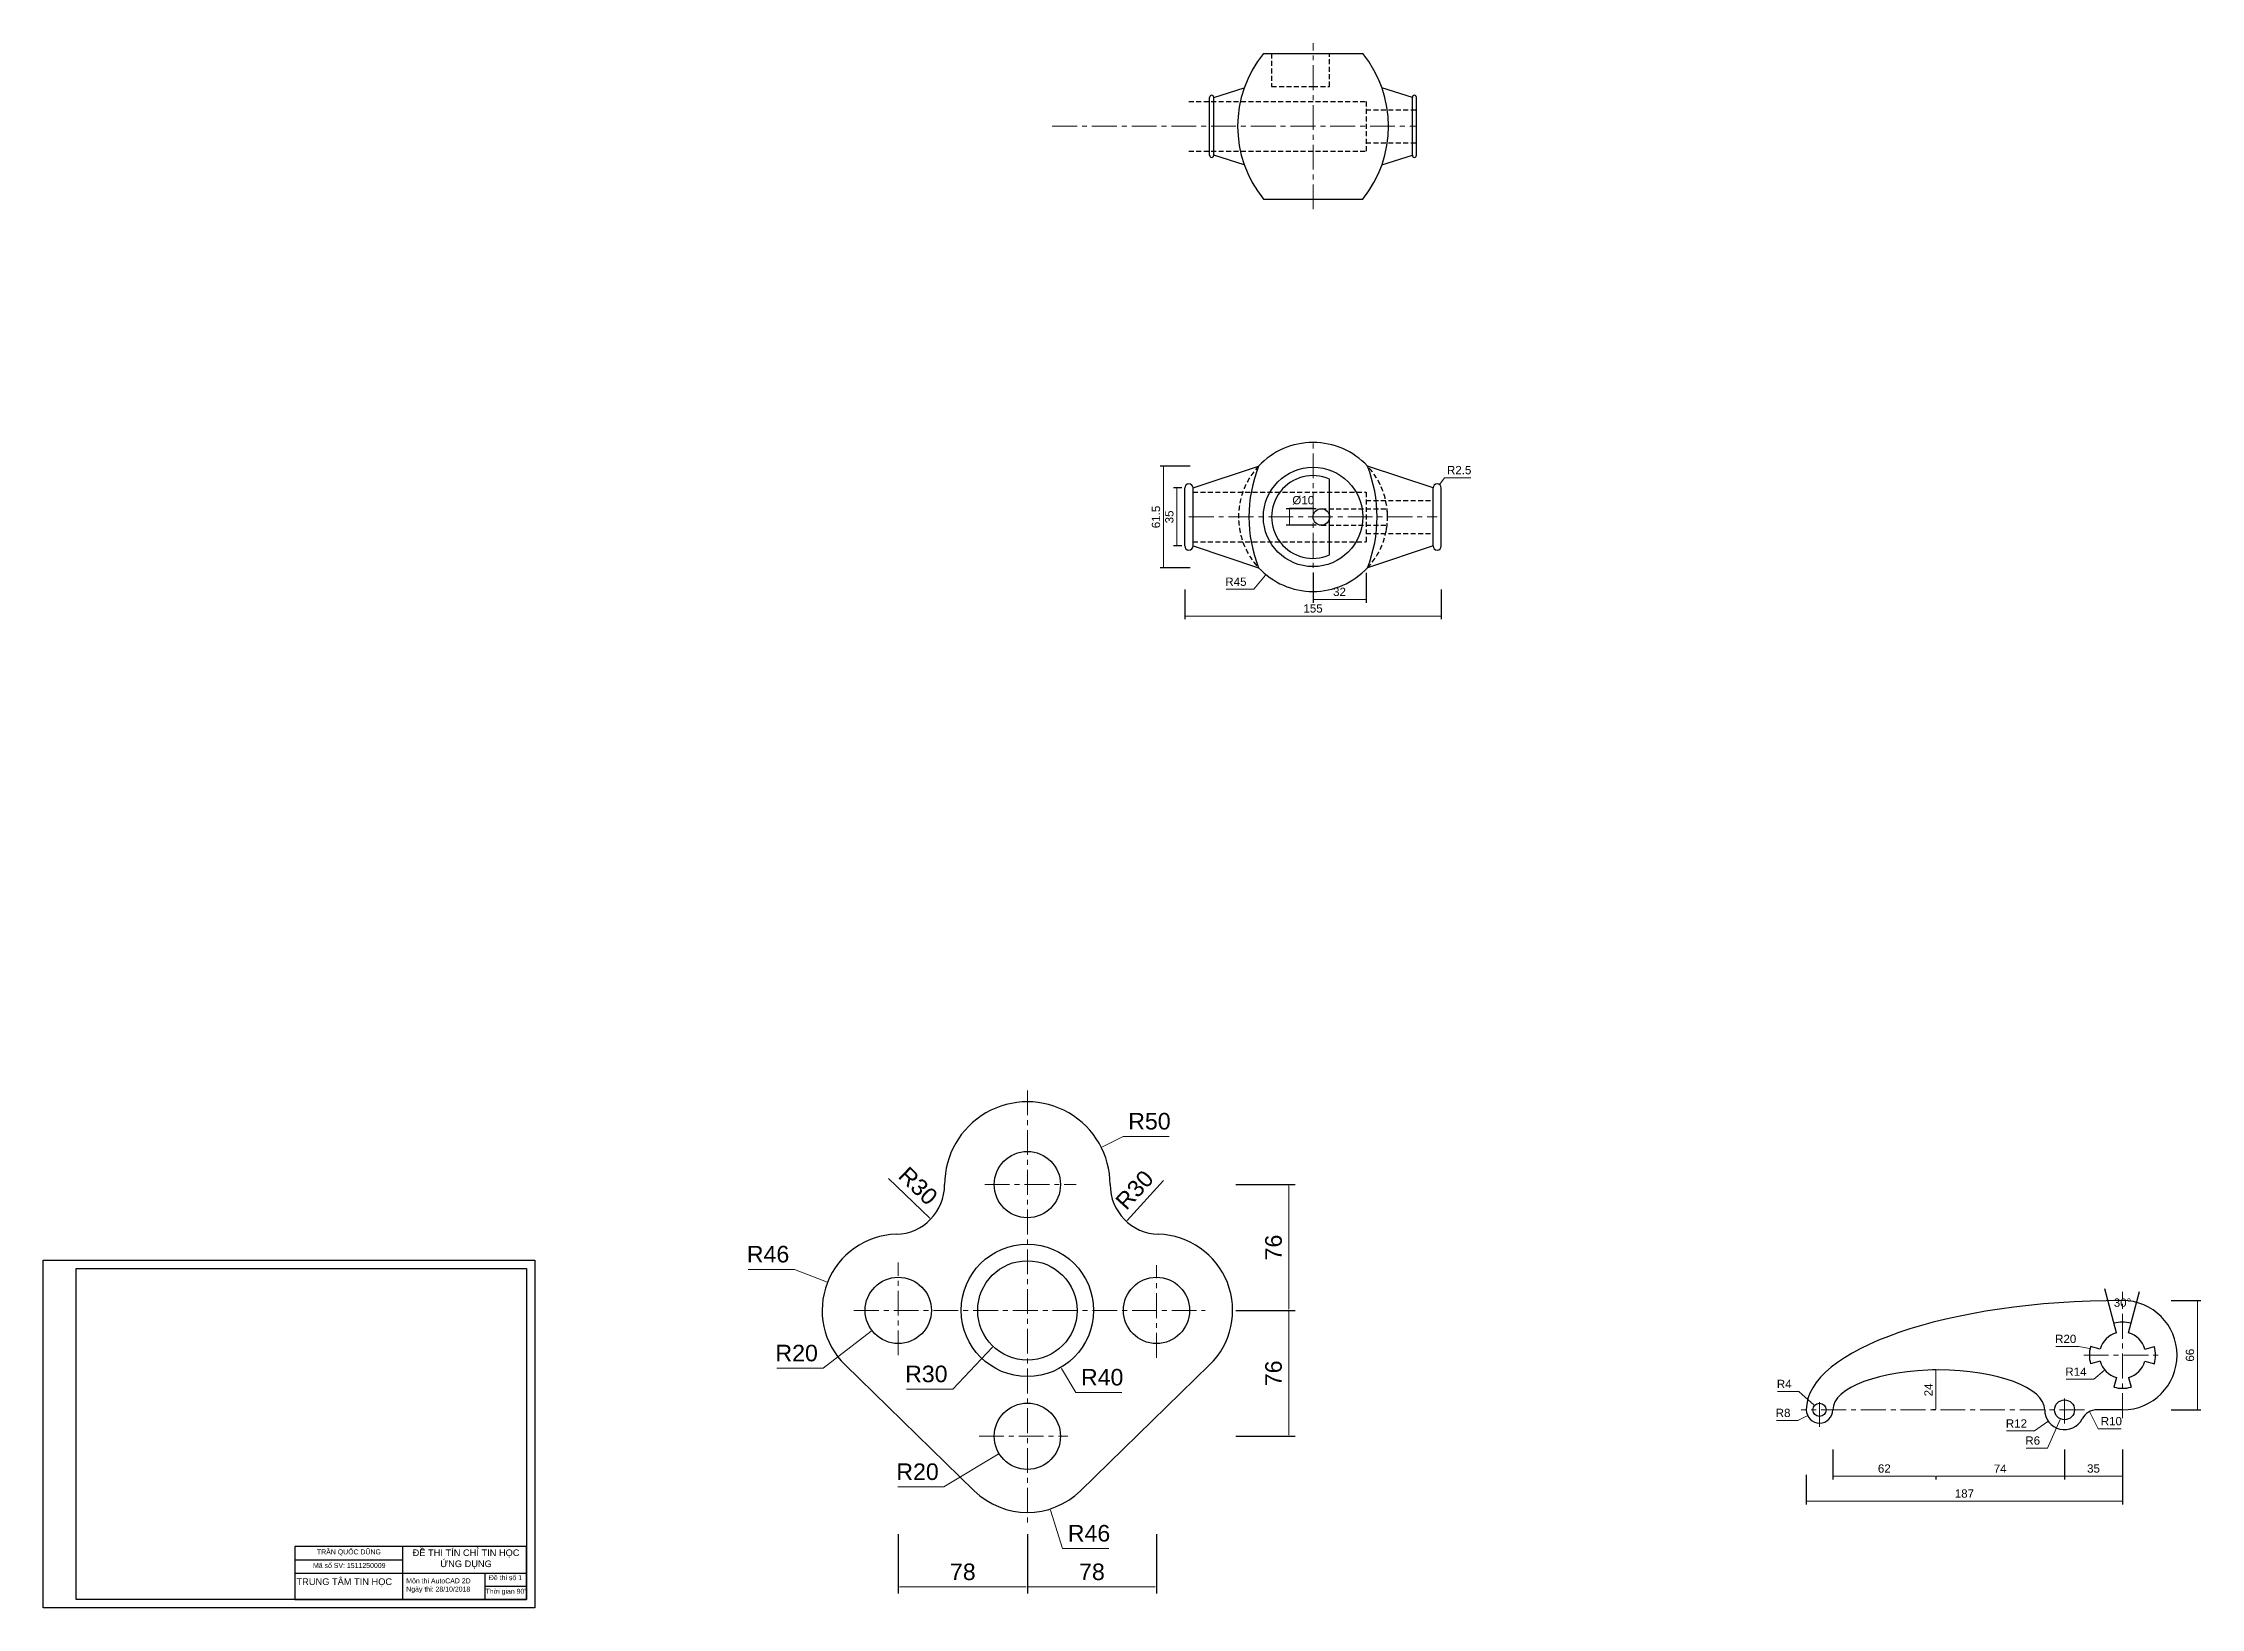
# Model space of a CAD drawing. Header units: inches. Extents: x 0 to 1303, y 0 to 945.
import ezdxf

# ---------------------------------------------------------------- set-up
doc = ezdxf.new("R2010")
doc.units = ezdxf.units.IN
doc.header["$LTSCALE"] = 12
doc.header["$MEASUREMENT"] = 0
doc.linetypes.add('CENTER', pattern=[2, 1.25, -0.25, 0.25, -0.25])
doc.linetypes.add('HIDDEN', pattern=[0.375, 0.25, -0.125])
doc.layers.add('chu', color=4, linetype='Continuous')
doc.layers.add('khung', color=7, linetype='Continuous')
for name, color, linetype, lineweight in [('khuat', 3, 'HIDDEN', 25), ('kt', 6, 'Continuous', 18), ('thay', 3, 'Continuous', 25), ('truc', 1, 'CENTER', 9)]:
    doc.layers.add(name, color=color, linetype=linetype, lineweight=lineweight)
doc.styles.add('style1', font='arial.ttf')
doc.dimstyles.new('12', dxfattribs={"dimscale": 2, "dimtxt": 2.5, "dimasz": 0.18, "dimexe": 1, "dimexo": 1, "dimgap": 1, "dimtad": 1, "dimtoh": 1, "dimdec": 0, "dimzin": 0, "dimdsep": 46, "dimtxsty": 'style1', "dimcen": 0, "dimclrd": 256, "dimclrt": 256, "dimadec": 0, "dimazin": 3, "dimtfac": 1, "dimtdec": 0, "dimtofl": 0, "dimtmove": 0, "dimatfit": 3, "dimfxl": 8, "dimfxlon": 1, "dimtolj": 1, "dimtzin": 0, "dimlwd": -1, "dimarcsym": 2})
doc.dimstyles.new('14', dxfattribs={"dimscale": 4, "dimtxt": 2.5, "dimasz": 0.18, "dimexe": 1, "dimexo": 1, "dimgap": 1, "dimtad": 1, "dimtoh": 1, "dimdec": 0, "dimzin": 0, "dimdsep": 46, "dimtxsty": 'style1', "dimcen": 0, "dimclrd": 256, "dimclrt": 256, "dimadec": 0, "dimazin": 3, "dimtfac": 1, "dimtdec": 0, "dimtofl": 0, "dimtmove": 0, "dimatfit": 3, "dimfxl": 8, "dimfxlon": 1, "dimtolj": 1, "dimtzin": 0, "dimlwd": -1, "dimarcsym": 2})

msp = doc.modelspace()

# ---------------------------------------------------------------- texts
at = {"layer": 'chu', "style": 'style1'}
for s, insert, char_height, width, attachment_point in [('Mã số SV: 1511250009', (184.9267598539803, 27.0804394920664), 3, 65, 2), ('TRẦN QUỐC DŨNG', (184.7133799269902, 35.29372405362668), 3, 65, 2), ('ĐỀ THI TÍN CHỈ TIN HỌC ỨNG DỤNG', (255.4743789917804, 35.27300293376499), 4, 75, 2), ('TRUNG TÂM TIN HỌC', (153.0668987905873, 17.8007321227046), 4, 65, 1), ('Môn thi AutoCAD 2D\\PNgày thi: 28/10/2018', (219.3471766638014, 17.80073266881371), 3, 50, 1), ('Đề thi số 1', (279.28662007301, 19.72029263063808), 3, 25.00000000000006, 2), ("Thời gian 90'", (267.2133799269902, 11.50700861518692), 3, 25, 1)]:
    msp.add_mtext(s, dxfattribs=dict(at, insert=insert, char_height=char_height, width=width, attachment_point=attachment_point))

# ---------------------------------------------------------------- blocks, each defined once
blk = doc.blocks.new('*D1')
at = {"layer": 'Defpoints', "color": 0}
for p in [(514.5754179380801, 255.6226379076649), (536.2151672585268, 234.844734997404)]:
    blk.add_point(p, dxfattribs=at)
at = {"layer": 'kt'}
blk.add_line((510.7533885638164, 259.292447297905), (535.6958132748362, 235.3434046672503), dxfattribs=at)
blk.add_solid([(535.7789248864772, 235.4299636645321), (535.6127016631951, 235.2568456699685), (536.2151672585268, 234.844734997404)], dxfattribs=at)
at = {"layer": 'kt', "insert": (528.5533617582987, 254.8297385179827), "char_height": 10, "attachment_point": 5, "rotation": 316.16398164086195, "style": 'style1'}
blk.add_mtext('\\A1;R30', dxfattribs=at)
blk = doc.blocks.new('*D2')
at = {"layer": 'Defpoints', "color": 0}
for p in [(473.8000704558759, 196.5684740377397), (516.5754136083631, 179.648958140795)]:
    blk.add_point(p, dxfattribs=at)
at = {"layer": 'kt'}
for p, q in [((425.9681451802195, 204.4571154828904), (453.8562761488417, 204.4571154828905)), ((453.8562761488417, 204.4571154828905), (473.130543345663, 196.8333012430832))]:
    blk.add_line(p, q, dxfattribs=at)
blk.add_solid([(473.1746812132203, 196.9448890947853), (473.0864054781058, 196.721713391381), (473.8000704558759, 196.5684740377397)], dxfattribs=at)
at = {"layer": 'kt', "insert": (437.9122106645306, 213.5628453601074), "char_height": 10, "attachment_point": 5, "style": 'style1'}
blk.add_mtext('\\A1;R46', dxfattribs=at)
blk = doc.blocks.new('*D3')
at = {"layer": 'Defpoints', "color": 0}
for p in [(516.5754136083631, 179.648958140795), (500.715444056937, 167.4644858162406)]:
    blk.add_point(p, dxfattribs=at)
at = {"layer": 'kt'}
for p, q in [((471.1192977774667, 144.727151795114), (500.1444851530857, 167.0258448125566)), ((443.258451938449, 144.7271517951141), (471.1192977774667, 144.727151795114))]:
    blk.add_line(p, q, dxfattribs=at)
blk.add_solid([(500.0713783191384, 167.1210046298652), (500.217591987033, 166.9306849952481), (500.715444056937, 167.4644858162406)], dxfattribs=at)
at = {"layer": 'kt', "insert": (455.1888748579578, 153.832881672331), "char_height": 10, "attachment_point": 5, "style": 'style1'}
blk.add_mtext('\\A1;R20', dxfattribs=at)
blk = doc.blocks.new('*D4')
at = {"layer": 'Defpoints', "color": 0}
for p in [(594.5754136083626, 103.648958140795), (608.3619653855654, 59.76352786952496)]:
    blk.add_point(p, dxfattribs=at)
at = {"layer": 'kt'}
for p, q in [((615.8630961404742, 35.88588565556861), (608.5777548916434, 59.07662548267029)), ((643.7512271090966, 35.88588565556861), (615.8630961404742, 35.88588565556861))]:
    blk.add_line(p, q, dxfattribs=at)
blk.add_solid([(608.6922386227859, 59.11259040034994), (608.463271160501, 59.04066056499062), (608.3619653855654, 59.76352786952496)], dxfattribs=at)
at = {"layer": 'kt', "insert": (631.8071616247855, 44.99161553278559), "char_height": 10, "attachment_point": 5, "style": 'style1'}
blk.add_mtext('\\A1;R46', dxfattribs=at)
blk = doc.blocks.new('*D5')
at = {"layer": 'Defpoints', "color": 0}
for p in [(577.4774769600826, 93.2729973481078), (594.5754136083632, 103.6489581407955)]:
    blk.add_point(p, dxfattribs=at)
at = {"layer": 'kt'}
for p, q in [((544.155159106938, 73.05119686550549), (576.8619512407446, 92.89946275957104)), ((516.29431326792, 73.05119686550549), (544.155159106938, 73.05119686550549))]:
    blk.add_line(p, q, dxfattribs=at)
blk.add_solid([(576.7996954759885, 93.00205037946074), (576.9242070055008, 92.79687513968136), (577.4774769600826, 93.2729973481078)], dxfattribs=at)
at = {"layer": 'kt', "insert": (528.2247361874289, 82.1569267427224), "char_height": 10, "attachment_point": 5, "style": 'style1'}
blk.add_mtext('\\A1;R20', dxfattribs=at)
blk = doc.blocks.new('*D6')
at = {"layer": 'Defpoints', "color": 0}
for p in [(594.5754136083633, 179.6489581407955), (573.9240827805036, 157.888385192495)]:
    blk.add_point(p, dxfattribs=at)
at = {"layer": 'kt'}
for p, q in [((549.4668582178349, 132.1174930574975), (573.4284508406349, 157.3661314417358)), ((521.6060123788169, 132.1174930574976), (549.4668582178349, 132.1174930574975))]:
    blk.add_line(p, q, dxfattribs=at)
blk.add_solid([(573.3414085488417, 157.4487367650472), (573.5154931324282, 157.2835261184243), (573.9240827805036, 157.888385192495)], dxfattribs=at)
at = {"layer": 'kt', "insert": (533.5364352983257, 141.2266335759149), "char_height": 10, "attachment_point": 5, "style": 'style1'}
blk.add_mtext('\\A1;R30', dxfattribs=at)
blk = doc.blocks.new('*D7')
at = {"layer": 'Defpoints', "color": 0}
for p in [(594.5754136083627, 179.6489581407951), (614.9204407348421, 145.2094478187416)]:
    blk.add_point(p, dxfattribs=at)
at = {"layer": 'kt'}
for p, q in [((623.8306457704057, 130.126494309453), (615.2866512231187, 144.5895366329446)), ((651.6914916094236, 130.126494309453), (623.8306457704057, 130.126494309453))]:
    blk.add_line(p, q, dxfattribs=at)
blk.add_solid([(615.3899697540849, 144.650571714324), (615.1833326921526, 144.5285015515651), (614.9204407348421, 145.2094478187416)], dxfattribs=at)
at = {"layer": 'kt', "insert": (639.7610686899149, 139.2322241866699), "char_height": 10, "attachment_point": 5, "style": 'style1'}
blk.add_mtext('\\A1;R40', dxfattribs=at)
blk = doc.blocks.new('*D8')
at = {"layer": 'Defpoints', "color": 0}
for p in [(639.2320131196761, 278.1386918005388), (594.5754136083631, 255.6489581407949)]:
    blk.add_point(p, dxfattribs=at)
at = {"layer": 'kt'}
for p, q in [((652.3810277687938, 284.7607329004621), (639.8750681526391, 278.4625439652391)), ((680.2418736078114, 284.760732900462), (652.3810277687938, 284.7607329004621))]:
    blk.add_line(p, q, dxfattribs=at)
blk.add_solid([(639.8210927918557, 278.5697198040663), (639.9290435134225, 278.355368126412), (639.2320131196761, 278.1386918005388)], dxfattribs=at)
at = {"layer": 'kt', "insert": (668.3114506883027, 293.866462777679), "char_height": 10, "attachment_point": 5, "style": 'style1'}
blk.add_mtext('\\A1;R50', dxfattribs=at)
blk = doc.blocks.new('*D9')
at = {"layer": 'Defpoints', "color": 0}
for p in [(674.5754092786462, 255.622637907665), (654.3472398002777, 233.4681539472019)]:
    blk.add_point(p, dxfattribs=at)
at = {"layer": 'kt'}
blk.add_line((676.8010782471, 258.0602557808809), (654.8327158677587, 233.999861562253), dxfattribs=at)
blk.add_solid([(654.7440979319167, 234.0807742401665), (654.9213338036004, 233.9189488843396), (654.3472398002777, 233.4681539472019)], dxfattribs=at)
at = {"layer": 'kt', "insert": (659.3326915075404, 252.4379537527199), "char_height": 10, "attachment_point": 5, "rotation": 47.60233317550801, "style": 'style1'}
blk.add_mtext('\\A1;R30', dxfattribs=at)
blk = doc.blocks.new('*D10')
at = {"layer": 'Defpoints', "color": 0}
for p in [(594.5754136083632, 255.6489581407952), (594.5754136083632, 179.6489581407952), (752.431037052758, 179.6489581407951)]:
    blk.add_point(p, dxfattribs=at)
at = {"layer": 'kt', "color": 0, "lineweight": -2}
for p, q in [((720.431037052758, 255.6489581407951), (756.431037052758, 255.6489581407951)), ((720.431037052758, 179.6489581407951), (756.431037052758, 179.6489581407951))]:
    blk.add_line(p, q, dxfattribs=at)
at = {"layer": 'kt'}
blk.add_line((752.431037052758, 254.9289581407951), (752.431037052758, 180.3689581407951), dxfattribs=at)
for points in [[(752.311037052758, 254.9289581407951), (752.551037052758, 254.9289581407951), (752.431037052758, 255.6489581407951)], [(752.311037052758, 180.3689581407951), (752.551037052758, 180.3689581407951), (752.431037052758, 179.6489581407951)]]:
    blk.add_solid(points, dxfattribs=at)
at = {"layer": 'kt', "insert": (743.3253071755411, 217.6489581407953), "char_height": 10, "attachment_point": 5, "rotation": 90, "style": 'style1'}
blk.add_mtext('\\A1;76', dxfattribs=at)
blk = doc.blocks.new('*D11')
at = {"layer": 'Defpoints', "color": 0}
for p in [(594.5754136083632, 179.6489581407952), (594.5754136083632, 103.6489581407952), (752.431037052758, 103.6489581407951)]:
    blk.add_point(p, dxfattribs=at)
at = {"layer": 'kt', "color": 0, "lineweight": -2}
for p, q in [((720.431037052758, 179.6489581407951), (756.431037052758, 179.6489581407951)), ((720.431037052758, 103.6489581407951), (756.431037052758, 103.6489581407951))]:
    blk.add_line(p, q, dxfattribs=at)
at = {"layer": 'kt'}
blk.add_line((752.431037052758, 178.9289581407951), (752.431037052758, 104.3689581407951), dxfattribs=at)
for points in [[(752.311037052758, 178.9289581407951), (752.551037052758, 178.9289581407951), (752.431037052758, 179.6489581407951)], [(752.311037052758, 104.3689581407951), (752.551037052758, 104.3689581407951), (752.431037052758, 103.6489581407951)]]:
    blk.add_solid(points, dxfattribs=at)
at = {"layer": 'kt', "insert": (743.3253071755411, 141.6489581407952), "char_height": 10, "attachment_point": 5, "rotation": 90, "style": 'style1'}
blk.add_mtext('\\A1;76', dxfattribs=at)
blk = doc.blocks.new('*D12')
at = {"layer": 'Defpoints', "color": 0}
for p in [(516.5754136083632, 179.6489581407952), (594.5754136083632, 179.6489581407952), (594.5754136083632, 12.5889780321836)]:
    blk.add_point(p, dxfattribs=at)
at = {"layer": 'kt', "color": 0, "lineweight": -2}
for p, q in [((516.5754136083632, 44.5889780321836), (516.5754136083632, 8.588978032183604)), ((594.5754136083632, 44.5889780321836), (594.5754136083632, 8.588978032183604))]:
    blk.add_line(p, q, dxfattribs=at)
at = {"layer": 'kt'}
blk.add_line((517.2954136083632, 12.5889780321836), (593.8554136083632, 12.5889780321836), dxfattribs=at)
for points in [[(517.2954136083632, 12.7089780321836), (517.2954136083632, 12.46897803218361), (516.5754136083632, 12.5889780321836)], [(593.8554136083632, 12.7089780321836), (593.8554136083632, 12.46897803218361), (594.5754136083632, 12.5889780321836)]]:
    blk.add_solid(points, dxfattribs=at)
at = {"layer": 'kt', "insert": (555.5754136083632, 21.69470790940052), "char_height": 10, "attachment_point": 5, "style": 'style1'}
blk.add_mtext('\\A1;78', dxfattribs=at)
blk = doc.blocks.new('*D13')
at = {"layer": 'Defpoints', "color": 0}
for p in [(594.5754136083632, 179.6489581407952), (672.5754136083632, 179.6489581407952), (672.5754136083632, 12.5889780321836)]:
    blk.add_point(p, dxfattribs=at)
at = {"layer": 'kt', "color": 0, "lineweight": -2}
for p, q in [((594.5754136083632, 44.5889780321836), (594.5754136083632, 8.588978032183604)), ((672.5754136083632, 44.5889780321836), (672.5754136083632, 8.588978032183604))]:
    blk.add_line(p, q, dxfattribs=at)
at = {"layer": 'kt'}
blk.add_line((595.2954136083632, 12.5889780321836), (671.8554136083632, 12.5889780321836), dxfattribs=at)
for points in [[(595.2954136083632, 12.7089780321836), (595.2954136083632, 12.46897803218361), (594.5754136083632, 12.5889780321836)], [(671.8554136083632, 12.7089780321836), (671.8554136083632, 12.46897803218361), (672.5754136083632, 12.5889780321836)]]:
    blk.add_solid(points, dxfattribs=at)
at = {"layer": 'kt', "insert": (633.5754136083632, 21.69470790940052), "char_height": 10, "attachment_point": 5, "style": 'style1'}
blk.add_mtext('\\A1;78', dxfattribs=at)
blk = doc.blocks.new('*D14')
at = {"layer": 'Defpoints', "color": 0}
for p in [(1070.148490738037, 122.2750684470506), (1073.127952539958, 119.6062096327083)]:
    blk.add_point(p, dxfattribs=at)
at = {"layer": 'kt'}
for p, q in [((1047.752836821774, 130.730043690071), (1060.709521678528, 130.7300436900711)), ((1060.709521678528, 130.7300436900711), (1069.880339175864, 122.5152657403414))]:
    blk.add_line(p, q, dxfattribs=at)
blk.add_solid([(1069.920372058079, 122.5599576673702), (1069.840306293649, 122.4705738133126), (1070.148490738037, 122.2750684470506)], dxfattribs=at)
at = {"layer": 'kt', "insert": (1051.773982797217, 135.2300436900709), "char_height": 5, "attachment_point": 5, "style": 'style1'}
blk.add_mtext('\\A1;R4', dxfattribs=at)
blk = doc.blocks.new('*D15')
at = {"layer": 'Defpoints', "color": 0}
for p in [(1073.127952539957, 119.6062096327085), (1065.950839605731, 116.0722246399049)]:
    blk.add_point(p, dxfattribs=at)
at = {"layer": 'kt'}
for p, q in [((1047.061358636123, 113.1584940879189), (1060.033391378279, 113.1584940879189)), ((1060.033391378279, 113.1584940879189), (1065.627869523691, 115.9131953152287))]:
    blk.add_line(p, q, dxfattribs=at)
blk.add_solid([(1065.601364636245, 115.9670236622354), (1065.654374411137, 115.859366968222), (1065.950839605731, 116.0722246399049)], dxfattribs=at)
at = {"layer": 'kt', "insert": (1051.097852496969, 117.7113590265273), "char_height": 5, "attachment_point": 5, "style": 'style1'}
blk.add_mtext('\\A1;R8', dxfattribs=at)
blk = doc.blocks.new('*D16')
at = {"layer": 'Defpoints', "color": 0}
for p in [(1145.127952540152, 143.6893987902928), (1143.422808566076, 119.6062096327082), (1145.127952540152, 119.6062096327082)]:
    blk.add_point(p, dxfattribs=at)
at = {"layer": 'kt', "color": 0, "lineweight": -2}
for p, q in [((1143.422808566076, 143.6893987902928), (1141.422808566076, 143.6893987902928)), ((1143.422808566076, 119.6062096327082), (1141.422808566076, 119.6062096327082))]:
    blk.add_line(p, q, dxfattribs=at)
at = {"layer": 'kt'}
blk.add_line((1143.422808566076, 143.3293987902928), (1143.422808566076, 119.9662096327082), dxfattribs=at)
for points in [[(1143.362808566076, 143.3293987902928), (1143.482808566076, 143.3293987902928), (1143.422808566076, 143.6893987902928)], [(1143.362808566076, 119.9662096327082), (1143.482808566076, 119.9662096327082), (1143.422808566076, 119.6062096327082)]]:
    blk.add_solid(points, dxfattribs=at)
at = {"layer": 'kt', "insert": (1138.912576642474, 131.6478042115007), "char_height": 5, "attachment_point": 5, "rotation": 90, "style": 'style1'}
blk.add_mtext('\\A1;24', dxfattribs=at)
blk = doc.blocks.new('*D17')
at = {"layer": 'Defpoints', "color": 0}
for p in [(1221.127952539958, 119.6062096327079), (1211.304649822419, 112.7139876601065)]:
    blk.add_point(p, dxfattribs=at)
at = {"layer": 'kt'}
for p, q in [((1186.117418488126, 106.8476238656286), (1202.943475786898, 106.8476238656286)), ((1202.943475786898, 106.8476238656286), (1211.009950740893, 112.5072210009286))]:
    blk.add_line(p, q, dxfattribs=at)
blk.add_solid([(1210.975489631031, 112.5563375145163), (1211.044411850756, 112.458104487341), (1211.304649822419, 112.7139876601065)], dxfattribs=at)
at = {"layer": 'kt', "insert": (1192.065576741877, 111.3578557892303), "char_height": 5, "attachment_point": 5, "style": 'style1'}
blk.add_mtext('\\A1;R12', dxfattribs=at)
blk = doc.blocks.new('*D18')
at = {"layer": 'Defpoints', "color": 0}
for p in [(1221.127952539957, 119.6062096327079), (1218.68713222066, 114.1251152010366)]:
    blk.add_point(p, dxfattribs=at)
at = {"layer": 'kt'}
for p, q in [((1210.831664550334, 96.48491458257968), (1218.540683001502, 113.7962495351362)), ((1197.866453090579, 96.48491458257979), (1210.831664550334, 96.48491458257968))]:
    blk.add_line(p, q, dxfattribs=at)
blk.add_solid([(1218.485872057185, 113.8206577383292), (1218.595493945819, 113.7718413319433), (1218.68713222066, 114.1251152010366)], dxfattribs=at)
at = {"layer": 'kt', "insert": (1201.896125669024, 101.0377795211882), "char_height": 5, "attachment_point": 5, "style": 'style1'}
blk.add_mtext('\\A1;R6', dxfattribs=at)
blk = doc.blocks.new('*D19')
at = {"layer": 'Defpoints', "color": 0}
for p in [(1236.153698862507, 118.5007883954347), (1240.723870482224, 109.6062096327075)]:
    blk.add_point(p, dxfattribs=at)
at = {"layer": 'kt'}
for p, q in [((1241.454137768896, 108.1849457416266), (1236.318225040817, 118.1805835599766)), ((1255.384560688405, 108.1849457416267), (1241.454137768896, 108.1849457416266))]:
    blk.add_line(p, q, dxfattribs=at)
blk.add_solid([(1236.371592513393, 118.2080045896949), (1236.26485756824, 118.1531625302583), (1236.153698862507, 118.5007883954347)], dxfattribs=at)
at = {"layer": 'kt', "insert": (1249.41934922865, 112.7378106802351), "char_height": 5, "attachment_point": 5, "style": 'style1'}
blk.add_mtext('\\A1;R10', dxfattribs=at)
blk = doc.blocks.new('*D20')
at = {"layer": 'Defpoints', "color": 0}
for p in [(1245.407611702224, 143.6020832273974), (1256.127952539958, 152.6062096327088)]:
    blk.add_point(p, dxfattribs=at)
at = {"layer": 'kt'}
for p, q in [((1222.052433279307, 138.1310969495423), (1238.893838463482, 138.1310969495424)), ((1238.893838463482, 138.1310969495424), (1245.131945794968, 143.3705485484038))]:
    blk.add_line(p, q, dxfattribs=at)
blk.add_solid([(1245.093356681803, 143.4164928662797), (1245.170534908134, 143.3246042305278), (1245.407611702224, 143.6020832273974)], dxfattribs=at)
at = {"layer": 'kt', "insert": (1228.015939418461, 142.6413288731438), "char_height": 5, "attachment_point": 5, "style": 'style1'}
blk.add_mtext('\\A1;R14', dxfattribs=at)
blk = doc.blocks.new('*D21')
at = {"layer": 'Defpoints', "color": 0}
for p in [(1236.51625204852, 156.5280974223022), (1256.127952539958, 152.6062096327085)]:
    blk.add_point(p, dxfattribs=at)
at = {"layer": 'kt'}
for p, q in [((1215.865202899638, 157.8720676689879), (1229.795625819146, 157.8720676689879)), ((1229.795625819146, 157.8720676689879), (1236.163241439674, 156.5986914025149))]:
    blk.add_line(p, q, dxfattribs=at)
blk.add_solid([(1236.175007103043, 156.6575265039892), (1236.151475776305, 156.5398563010406), (1236.51625204852, 156.5280974223022)], dxfattribs=at)
at = {"layer": 'kt', "insert": (1221.830414359392, 162.4249326075964), "char_height": 5, "attachment_point": 5, "style": 'style1'}
blk.add_mtext('\\A1;R20', dxfattribs=at)
blk = doc.blocks.new('*D22')
at = {"layer": 'Defpoints', "color": 0}
for p in [(1245.371293353501, 192.7506082362675), (1266.425493808366, 191.0371568394446), (1258.495497732473, 179.6673750123128), (1252.504485908522, 166.1291712007552), (1259.751419171393, 166.1291712007552)]:
    blk.add_point(p, dxfattribs=at)
at = {"layer": 'kt', "insert": (1256.127952539958, 184.3253145270052), "char_height": 5, "attachment_point": 5, "style": 'style1'}
blk.add_mtext('\\A1;30°', dxfattribs=at)
blk = doc.blocks.new('*D23')
at = {"layer": 'Defpoints', "color": 0}
for p in [(1256.127952539958, 185.6062096327082), (1301.468611694965, 185.6062096327082), (1256.127952539958, 119.6062096327082)]:
    blk.add_point(p, dxfattribs=at)
at = {"layer": 'kt', "color": 0, "lineweight": -2}
for p, q in [((1285.468611694965, 185.6062096327082), (1303.468611694965, 185.6062096327082)), ((1285.468611694965, 119.6062096327082), (1303.468611694965, 119.6062096327082))]:
    blk.add_line(p, q, dxfattribs=at)
at = {"layer": 'kt'}
blk.add_line((1301.468611694965, 119.9662096327082), (1301.468611694965, 185.2462096327082), dxfattribs=at)
for points in [[(1301.408611694965, 185.2462096327082), (1301.528611694965, 185.2462096327082), (1301.468611694965, 185.6062096327082)], [(1301.408611694965, 119.9662096327082), (1301.528611694965, 119.9662096327082), (1301.468611694965, 119.6062096327082)]]:
    blk.add_solid(points, dxfattribs=at)
at = {"layer": 'kt', "insert": (1296.915746756357, 152.6062096327084), "char_height": 5, "attachment_point": 5, "rotation": 90, "style": 'style1'}
blk.add_mtext('\\A1;66', dxfattribs=at)
blk = doc.blocks.new('*D25')
at = {"layer": 'Defpoints', "color": 0}
for p in [(1221.127952539958, 119.6062096327082), (1256.127952539958, 119.6062096327082), (1221.127952539958, 79.57472033689305)]:
    blk.add_point(p, dxfattribs=at)
at = {"layer": 'kt', "color": 0, "lineweight": -2}
for p, q in [((1221.127952539958, 95.57472033689305), (1221.127952539958, 77.57472033689305)), ((1256.127952539958, 95.57472033689305), (1256.127952539958, 77.57472033689305))]:
    blk.add_line(p, q, dxfattribs=at)
at = {"layer": 'kt'}
blk.add_line((1255.767952539958, 79.57472033689305), (1221.487952539957, 79.57472033689305), dxfattribs=at)
for points in [[(1221.487952539957, 79.63472033689305), (1221.487952539957, 79.51472033689305), (1221.127952539958, 79.57472033689305)], [(1255.767952539958, 79.63472033689305), (1255.767952539958, 79.51472033689305), (1256.127952539958, 79.57472033689305)]]:
    blk.add_solid(points, dxfattribs=at)
at = {"layer": 'kt', "insert": (1238.627952539958, 84.12929059610178), "char_height": 5, "attachment_point": 5, "style": 'style1'}
blk.add_mtext('\\A1;35', dxfattribs=at)
blk = doc.blocks.new('*D26')
at = {"layer": 'Defpoints', "color": 0}
for p in [(1221.127952539958, 119.6062096327082), (1143.362808566076, 81.15302652200398), (1143.362808566076, 79.57472033689305)]:
    blk.add_point(p, dxfattribs=at)
at = {"layer": 'kt', "color": 0, "lineweight": -2}
for p, q in [((1221.127952539958, 95.57472033689305), (1221.127952539958, 77.57472033689305)), ((1143.362808566076, 79.57472033689305), (1143.362808566076, 77.57472033689305))]:
    blk.add_line(p, q, dxfattribs=at)
at = {"layer": 'kt'}
blk.add_line((1220.767952539958, 79.57472033689305), (1143.722808566076, 79.57472033689305), dxfattribs=at)
for points in [[(1143.722808566076, 79.63472033689305), (1143.722808566076, 79.51472033689305), (1143.362808566076, 79.57472033689305)], [(1220.767952539958, 79.63472033689305), (1220.767952539958, 79.51472033689305), (1221.127952539958, 79.57472033689305)]]:
    blk.add_solid(points, dxfattribs=at)
at = {"layer": 'kt', "insert": (1182.245380553017, 84.07472033689305), "char_height": 5, "attachment_point": 5, "style": 'style1'}
blk.add_mtext('\\A1;74', dxfattribs=at)
blk = doc.blocks.new('*D27')
at = {"layer": 'Defpoints', "color": 0}
for p in [(1081.127952539958, 119.6062096327082), (1081.127952539958, 79.57472033689305), (1143.362808566076, 81.15302652200398)]:
    blk.add_point(p, dxfattribs=at)
at = {"layer": 'kt', "color": 0, "lineweight": -2}
for p, q in [((1081.127952539958, 95.57472033689305), (1081.127952539958, 77.57472033689305)), ((1143.362808566076, 79.57472033689305), (1143.362808566076, 77.57472033689305))]:
    blk.add_line(p, q, dxfattribs=at)
at = {"layer": 'kt'}
blk.add_line((1143.002808566076, 79.57472033689305), (1081.487952539957, 79.57472033689305), dxfattribs=at)
for points in [[(1081.487952539957, 79.63472033689305), (1081.487952539957, 79.51472033689305), (1081.127952539958, 79.57472033689305)], [(1143.002808566076, 79.63472033689305), (1143.002808566076, 79.51472033689305), (1143.362808566076, 79.57472033689305)]]:
    blk.add_solid(points, dxfattribs=at)
at = {"layer": 'kt', "insert": (1112.245380553017, 84.1275852755015), "char_height": 5, "attachment_point": 5, "style": 'style1'}
blk.add_mtext('\\A1;62', dxfattribs=at)
blk = doc.blocks.new('*D28')
at = {"layer": 'Defpoints', "color": 0}
for p in [(1065.127952539958, 119.6062096327082), (1256.127952539958, 119.6062096327082), (1256.127952539958, 64.43938655428565)]:
    blk.add_point(p, dxfattribs=at)
at = {"layer": 'kt', "color": 0, "lineweight": -2}
for p, q in [((1065.127952539958, 80.43938655428565), (1065.127952539958, 62.43938655428565)), ((1256.127952539958, 80.43938655428565), (1256.127952539958, 62.43938655428565))]:
    blk.add_line(p, q, dxfattribs=at)
at = {"layer": 'kt'}
blk.add_line((1065.487952539957, 64.43938655428565), (1255.767952539958, 64.43938655428565), dxfattribs=at)
for points in [[(1065.487952539957, 64.49938655428565), (1065.487952539957, 64.37938655428565), (1065.127952539958, 64.43938655428565)], [(1255.767952539958, 64.49938655428565), (1255.767952539958, 64.37938655428565), (1256.127952539958, 64.43938655428565)]]:
    blk.add_solid(points, dxfattribs=at)
at = {"layer": 'kt', "insert": (1160.627952539958, 68.9922514928941), "char_height": 5, "attachment_point": 5, "style": 'style1'}
blk.add_mtext('\\A1;187', dxfattribs=at)
blk = doc.blocks.new('*D29')
at = {"layer": 'Defpoints', "color": 0}
for p in [(676.8259919727695, 689.6704844697925), (734.2818673327472, 689.6704844697925), (734.2818673327471, 628.1704844697928)]:
    blk.add_point(p, dxfattribs=at)
at = {"layer": 'kt', "color": 0, "lineweight": -2}
for p, q in [((692.8259919727695, 689.6704844697925), (674.8259919727695, 689.6704844697925)), ((692.8259919727695, 628.1704844697928), (674.8259919727695, 628.1704844697928))]:
    blk.add_line(p, q, dxfattribs=at)
at = {"layer": 'kt'}
blk.add_line((676.8259919727695, 628.5304844697928), (676.8259919727695, 689.3104844697925), dxfattribs=at)
for points in [[(676.7659919727696, 689.3104844697925), (676.8859919727695, 689.3104844697925), (676.8259919727695, 689.6704844697925)], [(676.7659919727696, 628.5304844697928), (676.8859919727695, 628.5304844697928), (676.8259919727695, 628.1704844697928)]]:
    blk.add_solid(points, dxfattribs=at)
at = {"layer": 'kt', "insert": (672.273127034161, 658.9204844697928), "char_height": 5, "attachment_point": 5, "rotation": 90, "style": 'style1'}
blk.add_mtext('\\A1;61.5', dxfattribs=at)
blk = doc.blocks.new('*D30')
at = {"layer": 'Defpoints', "color": 0}
for p in [(689.9225599502058, 676.4204844697929), (684.9082390609512, 641.4204844697929), (689.9225599502058, 641.4204844697929)]:
    blk.add_point(p, dxfattribs=at)
at = {"layer": 'kt', "color": 0, "lineweight": -2}
for p, q in [((687.9225599502058, 676.4204844697929), (682.9082390609512, 676.4204844697929)), ((687.9225599502058, 641.4204844697929), (682.9082390609512, 641.4204844697929))]:
    blk.add_line(p, q, dxfattribs=at)
at = {"layer": 'kt'}
blk.add_line((684.9082390609512, 676.0604844697929), (684.9082390609512, 641.7804844697929), dxfattribs=at)
for points in [[(684.8482390609513, 676.0604844697929), (684.9682390609512, 676.0604844697929), (684.9082390609512, 676.4204844697929)], [(684.8482390609513, 641.7804844697929), (684.9682390609512, 641.7804844697929), (684.9082390609512, 641.4204844697929)]]:
    blk.add_solid(points, dxfattribs=at)
at = {"layer": 'kt', "insert": (680.3536688017424, 658.920484469793), "char_height": 5, "attachment_point": 5, "rotation": 90, "style": 'style1'}
blk.add_mtext('\\A1;35', dxfattribs=at)
blk = doc.blocks.new('*D31')
at = {"layer": 'Defpoints', "color": 0}
for p in [(767.1366615034613, 658.9204844697923), (738.6638367326519, 624.0737019845938)]:
    blk.add_point(p, dxfattribs=at)
at = {"layer": 'kt'}
for p, q in [((714.5615229544358, 615.2228387303301), (731.4319185888149, 615.2228387303301)), ((731.4319185888149, 615.2228387303301), (738.4360541344854, 623.7949277247122))]:
    blk.add_line(p, q, dxfattribs=at)
blk.add_solid([(738.3895917578385, 623.8328914910734), (738.4825165111324, 623.7569639583512), (738.6638367326519, 624.0737019845938)], dxfattribs=at)
at = {"layer": 'kt', "insert": (720.5540195437945, 619.7654717453369), "char_height": 5, "attachment_point": 5, "style": 'style1'}
blk.add_mtext('\\A1;R45', dxfattribs=at)
blk = doc.blocks.new('*D32')
at = {"layer": 'Defpoints', "color": 0}
for p in [(689.6366615034616, 658.8585502969506), (844.6366615034614, 658.9204844697929), (844.6366615034614, 599.0791330029094)]:
    blk.add_point(p, dxfattribs=at)
at = {"layer": 'kt', "color": 0, "lineweight": -2}
for p, q in [((689.6366615034616, 615.0791330029094), (689.6366615034616, 597.0791330029094)), ((844.6366615034614, 615.0791330029094), (844.6366615034614, 597.0791330029094))]:
    blk.add_line(p, q, dxfattribs=at)
at = {"layer": 'kt'}
blk.add_line((689.9966615034616, 599.0791330029094), (844.2766615034614, 599.0791330029094), dxfattribs=at)
for points in [[(689.9966615034616, 599.1391330029094), (689.9966615034616, 599.0191330029095), (689.6366615034616, 599.0791330029094)], [(844.2766615034614, 599.1391330029094), (844.2766615034614, 599.0191330029095), (844.6366615034614, 599.0791330029094)]]:
    blk.add_solid(points, dxfattribs=at)
at = {"layer": 'kt', "insert": (767.1366615034615, 603.6319979415179), "char_height": 5, "attachment_point": 5, "style": 'style1'}
blk.add_mtext('\\A1;155', dxfattribs=at)
blk = doc.blocks.new('*D33')
at = {"layer": 'Defpoints', "color": 0}
for p in [(767.1366615034615, 643.9204844697927), (799.1366615034615, 643.9204844697927), (799.1366615034615, 609.1010728362994)]:
    blk.add_point(p, dxfattribs=at)
at = {"layer": 'kt', "color": 0, "lineweight": -2}
for p, q in [((767.1366615034615, 625.1010728362994), (767.1366615034615, 607.1010728362994)), ((799.1366615034615, 625.1010728362994), (799.1366615034615, 607.1010728362994))]:
    blk.add_line(p, q, dxfattribs=at)
at = {"layer": 'kt'}
blk.add_line((767.4966615034615, 609.1010728362994), (798.7766615034615, 609.1010728362994), dxfattribs=at)
for points in [[(767.4966615034615, 609.1610728362994), (767.4966615034615, 609.0410728362995), (767.1366615034615, 609.1010728362994)], [(798.7766615034615, 609.1610728362994), (798.7766615034615, 609.0410728362995), (799.1366615034615, 609.1010728362994)]]:
    blk.add_solid(points, dxfattribs=at)
at = {"layer": 'kt', "insert": (783.1366615034615, 613.6556430955081), "char_height": 5, "attachment_point": 5, "style": 'style1'}
blk.add_mtext('\\A1;32', dxfattribs=at)
blk = doc.blocks.new('*D34')
at = {"layer": 'Defpoints', "color": 0}
for p in [(752.9425465521965, 663.9204844697928), (772.1366615034615, 663.9204844697927), (772.1366615034615, 653.9204844697927)]:
    blk.add_point(p, dxfattribs=at)
at = {"layer": 'kt', "color": 0, "lineweight": -2}
for p, q in [((768.9425465521965, 663.9204844697927), (750.9425465521965, 663.9204844697928)), ((768.9425465521965, 653.9204844697927), (750.9425465521965, 653.9204844697928))]:
    blk.add_line(p, q, dxfattribs=at)
at = {"layer": 'kt'}
for p, q in [((752.9425465521965, 663.9204844697928), (752.9425465521965, 664.2804844697928)), ((752.9425465521965, 664.2804844697928), (767.5278125822101, 664.2804844697928)), ((752.9425465521965, 654.2804844697928), (752.9425465521965, 663.5604844697928))]:
    blk.add_line(p, q, dxfattribs=at)
for points in [[(752.8825465521966, 663.5604844697928), (753.0025465521965, 663.5604844697928), (752.9425465521965, 663.9204844697928)], [(752.8825465521966, 654.2804844697928), (753.0025465521965, 654.2804844697928), (752.9425465521965, 653.9204844697928)]]:
    blk.add_solid(points, dxfattribs=at)
at = {"layer": 'kt', "insert": (761.2351795672032, 668.9731856976238), "char_height": 5, "attachment_point": 5, "style": 'style1'}
blk.add_mtext('\\A1;%%C10', dxfattribs=at)
blk = doc.blocks.new('*D36')
at = {"layer": 'Defpoints', "color": 0}
for p in [(843.5641650168227, 678.4728571745766), (842.1366615034617, 676.4204844697927)]:
    blk.add_point(p, dxfattribs=at)
at = {"layer": 'kt'}
for p, q in [((846.4602970051842, 682.6367294079766), (843.7697255227465, 678.7683988440654)), ((862.3859450270122, 682.6367294079765), (846.4602970051842, 682.6367294079766))]:
    blk.add_line(p, q, dxfattribs=at)
blk.add_solid([(843.7204685778318, 678.802658928386), (843.8189824676614, 678.7341387597447), (843.5641650168227, 678.4728571745766)], dxfattribs=at)
at = {"layer": 'kt', "insert": (855.4231210160983, 687.1895943465851), "char_height": 5, "attachment_point": 5, "style": 'style1'}
blk.add_mtext('\\A1;R2.5', dxfattribs=at)

# ---------------------------------------------------------------- dimensions: what is measured, and where the dimension line sits
at = {"layer": 'kt'}
for base, p1, p2, text, picture, middle in [((676.8259919727695, 689.6704844697925), (734.2818673327471, 628.1704844697928), (734.2818673327472, 689.6704844697925), '61.5', '*D29', (672.273127034161, 658.9204844697928)), ((684.9082390609512, 641.4204844697929), (689.9225599502058, 676.4204844697929), (689.9225599502058, 641.4204844697929), '35', '*D30', (680.3536688017424, 658.920484469793)), ((752.9425465521965, 663.9204844697928), (772.1366615034615, 653.9204844697927), (772.1366615034615, 663.9204844697927), '%%C<>', '*D34', (761.2351795672032, 668.9731856976238))]:
    dim = msp.add_linear_dim(base=base, p1=p1, p2=p2, angle=90, text=text, dimstyle='12', dxfattribs=at)
    dim.commit()
    dim.dimension.update_dxf_attribs({"geometry": picture, "text_midpoint": middle})
dim = msp.add_radius_dim(center=(842.1366615034617, 676.4204844697927), mpoint=(843.5641650168227, 678.4728571745766), text='R2.5', dimstyle='12', dxfattribs=at)
dim.commit()
dim.dimension.update_dxf_attribs({"geometry": '*D36', "text_midpoint": (855.4231210160983, 682.6367294079766), "dimtype": 164})
for base, p1, p2, dimstyle, picture, middle in [((844.6366615034614, 599.0791330029094), (689.6366615034616, 658.8585502969506), (844.6366615034614, 658.9204844697929), '12', '*D32', (767.1366615034615, 603.6319979415179)), ((799.1366615034615, 609.1010728362994), (767.1366615034615, 643.9204844697927), (799.1366615034615, 643.9204844697927), '12', '*D33', (783.1366615034615, 613.6556430955081)), ((594.5754136083632, 12.5889780321836), (516.5754136083632, 179.6489581407952), (594.5754136083632, 179.6489581407952), '14', '*D12', (555.5754136083632, 21.69470790940052)), ((1221.127952539958, 79.57472033689305), (1256.127952539958, 119.6062096327082), (1221.127952539958, 119.6062096327082), '12', '*D25', (1238.627952539958, 84.12929059610178))]:
    dim = msp.add_linear_dim(base=base, p1=p1, p2=p2, dimstyle=dimstyle, dxfattribs=at)
    dim.commit()
    dim.dimension.update_dxf_attribs({"geometry": picture, "text_midpoint": middle})
for center, mpoint, dimstyle, picture, middle in [((767.1366615034613, 658.9204844697923), (738.6638367326519, 624.0737019845938), '12', '*D31', (720.5540195437945, 615.2228387303301)), ((594.5754136083631, 255.6489581407949), (639.2320131196761, 278.1386918005388), '14', '*D8', (668.3114506883027, 284.7607329004621)), ((514.5754179380801, 255.6226379076649), (536.2151672585268, 234.844734997404), '14', '*D1', (522.2444005153786, 248.2590879398734)), ((674.5754092786462, 255.622637907665), (654.3472398002777, 233.4681539472019), '14', '*D9', (666.0596350911699, 246.2959124790926)), ((516.5754136083631, 179.648958140795), (473.8000704558759, 196.5684740377397), '14', '*D2', (437.9122106645306, 204.4571154828904)), ((516.5754136083631, 179.648958140795), (500.715444056937, 167.4644858162406), '14', '*D3', (455.1888748579578, 144.7271517951141)), ((594.5754136083633, 179.6489581407955), (573.9240827805036, 157.888385192495), '14', '*D6', (533.5364352983257, 132.1174930574975)), ((594.5754136083627, 179.6489581407951), (614.9204407348421, 145.2094478187416), '14', '*D7', (639.7610686899149, 130.126494309453)), ((1256.127952539958, 152.6062096327085), (1236.51625204852, 156.5280974223022), '12', '*D21', (1229.795625819146, 157.872067668988)), ((1256.127952539958, 152.6062096327088), (1245.407611702224, 143.6020832273974), '12', '*D20', (1228.015939418461, 138.1310969495422)), ((1073.127952539958, 119.6062096327083), (1070.148490738037, 122.2750684470506), '12', '*D14', (1051.773982797217, 130.7300436900709)), ((1073.127952539957, 119.6062096327085), (1065.950839605731, 116.0722246399049), '12', '*D15', (1051.097852496969, 113.1584940879189)), ((1221.127952539958, 119.6062096327079), (1211.304649822419, 112.7139876601065), '12', '*D17', (1192.065576741877, 106.8476238656286)), ((1221.127952539957, 119.6062096327079), (1218.68713222066, 114.1251152010366), '12', '*D18', (1201.896125669024, 96.48491458257979)), ((1240.723870482224, 109.6062096327075), (1236.153698862507, 118.5007883954347), '12', '*D19', (1249.41934922865, 108.1849457416267)), ((594.5754136083632, 103.6489581407955), (577.4774769600826, 93.2729973481078), '14', '*D5', (528.2247361874289, 73.05119686550549)), ((594.5754136083626, 103.648958140795), (608.3619653855654, 59.76352786952496), '14', '*D4', (631.8071616247855, 35.88588565556867))]:
    dim = msp.add_radius_dim(center=center, mpoint=mpoint, dimstyle=dimstyle, dxfattribs=at)
    dim.commit()
    dim.dimension.update_dxf_attribs({"geometry": picture, "text_midpoint": middle, "dimtype": 164})
for base, p1, p2, dimstyle, picture, middle in [((752.431037052758, 179.6489581407951), (594.5754136083632, 255.6489581407952), (594.5754136083632, 179.6489581407952), '14', '*D10', (743.3253071755411, 217.6489581407953)), ((1301.468611694965, 185.6062096327082), (1256.127952539958, 119.6062096327082), (1256.127952539958, 185.6062096327082), '12', '*D23', (1296.915746756357, 152.6062096327084)), ((1143.422808566076, 119.6062096327082), (1145.127952540152, 143.6893987902928), (1145.127952540152, 119.6062096327082), '12', '*D16', (1138.912576642474, 131.6478042115007))]:
    dim = msp.add_linear_dim(base=base, p1=p1, p2=p2, angle=90, dimstyle=dimstyle, dxfattribs=at)
    dim.commit()
    dim.dimension.update_dxf_attribs({"geometry": picture, "text_midpoint": middle})
dim = msp.add_angular_dim_2l(base=(1258.495497732473, 179.6673750123128), line1=((1259.751419171393, 166.1291712007552), (1266.425493808366, 191.0371568394446)), line2=((1252.504485908522, 166.1291712007552), (1245.371293353501, 192.7506082362675)), dimstyle='12', dxfattribs=at)
dim.commit()
dim.dimension.update_dxf_attribs({"geometry": '*D22', "text_midpoint": (1256.127952539958, 184.3253145270052)})
dim = msp.add_linear_dim(base=(752.431037052758, 103.6489581407951), p1=(594.5754136083632, 179.6489581407952), p2=(594.5754136083632, 103.6489581407952), angle=90, dimstyle='14', override={"dimtmove": 1}, dxfattribs=at)
dim.commit()
dim.dimension.update_dxf_attribs({"geometry": '*D11', "text_midpoint": (743.3253071755411, 141.6489581407952)})
for base, p1, p2, dimstyle, picture, middle in [((672.5754136083632, 12.5889780321836), (594.5754136083632, 179.6489581407952), (672.5754136083632, 179.6489581407952), '14', '*D13', (633.5754136083632, 21.69470790940052)), ((1081.127952539958, 79.57472033689305), (1143.362808566076, 81.15302652200398), (1081.127952539958, 119.6062096327082), '12', '*D27', (1112.245380553017, 84.1275852755015))]:
    dim = msp.add_linear_dim(base=base, p1=p1, p2=p2, dimstyle=dimstyle, override={"dimtmove": 1}, dxfattribs=at)
    dim.commit()
    dim.dimension.update_dxf_attribs({"geometry": picture, "text_midpoint": middle})
dim = msp.add_linear_dim(base=(1256.127952539958, 64.43938655428565), p1=(1065.127952539958, 119.6062096327082), p2=(1256.127952539958, 119.6062096327082), text='187', dimstyle='12', dxfattribs=at)
dim.commit()
dim.dimension.update_dxf_attribs({"geometry": '*D28', "text_midpoint": (1160.627952539958, 68.9922514928941)})
dim = msp.add_linear_dim(base=(1143.362808566076, 79.57472033689305), p1=(1221.127952539958, 119.6062096327082), p2=(1143.362808566076, 81.15302652200398), text='74', dimstyle='12', override={"dimtmove": 1}, dxfattribs=at)
dim.commit()
dim.dimension.update_dxf_attribs({"geometry": '*D26', "text_midpoint": (1182.245380553017, 84.07472033689305)})

# ---------------------------------------------------------------- linework, layer by layer
for points in [[(0, 0), (0, 210), (297, 210), (297, 0), (0, 0)], [(20, 5), (20, 205), (292, 205), (292, 4.999999999999972)]]:
    msp.add_lwpolyline(points, close=True)
at = {"layer": 'khuat'}
for p, q in [((742.1366615034615, 938.8682829555593), (742.1366615034615, 918.8682829555592)), ((777.1366615034615, 918.8682829555592), (777.1366615034615, 938.8682829555593)), ((742.1366615034615, 918.8682829555592), (767.1366615034615, 918.8682829555592)), ((767.1366615034615, 918.8682829555592), (777.1366615034615, 918.8682829555592)), ((692.1366615034615, 909.8682829555592), (799.1366615034615, 909.8682829555592)), ((799.1366615034615, 909.8682829555592), (799.1366615034615, 879.8682829555593)), ((799.1366615034615, 904.8682829555592), (829.6366615034615, 904.8682829555592)), ((692.1366615034615, 879.8682829555593), (799.1366615034615, 879.8682829555593)), ((799.1366615034615, 884.8682829555593), (829.6366615034615, 884.8682829555594)), ((694.6366615034616, 673.9204844697925), (799.1366615034615, 673.9204844697925)), ((799.1366615034615, 673.9204844697925), (799.1366615034615, 643.9204844697927)), ((799.1366615034615, 668.9204844697925), (839.6366615034614, 668.9204844697925)), ((772.1366615034615, 663.9204844697927), (811.8580210534573, 663.9204844697927)), ((772.1366615034615, 653.9204844697927), (811.8580210534573, 653.9204844697927)), ((694.6366615034616, 643.9204844697927), (799.1366615034615, 643.9204844697927)), ((799.1366615034615, 648.9204844697927), (839.6366615034614, 648.9204844697928))]:
    msp.add_line(p, q, dxfattribs=at)
for start, end in [(136.8953261801041, 223.1046738198962), (316.8953261801042, 43.10467381989616)]:
    msp.add_arc((767.1366615034615, 658.9204844697927), 45, start, end, dxfattribs=at)
at = {"layer": 'khung'}
for p, q in [((292, 36.99999999999997), (152, 36.99999999999997)), ((152, 36.99999999999997), (152, 4.999999999999972)), ((152, 28.99999999999997), (217, 28.99999999999997)), ((152, 28.99999999999997), (217, 28.99999999999997)), ((217, 36.99999999999997), (217, 4.999999999999972)), ((292, 4.999999999999972), (292, 36.99999999999997)), ((152, 20.99999999999997), (292, 20.99999999999997)), ((152, 20.99999999999997), (292, 20.99999999999997)), ((267, 4.999999999999972), (266.9999999999999, 20.99999999999997)), ((267, 4.999999999999972), (266.9999999999999, 20.99999999999997)), ((152, 4.999999999999972), (292, 4.999999999999972)), ((152, 4.999999999999972), (292, 4.999999999999972)), ((266.9999999999999, 12.99999999999997), (292, 12.99999999999997)), ((266.9999999999999, 12.99999999999997), (292, 12.99999999999997))]:
    msp.add_line(p, q, dxfattribs=at)
at = {"layer": 'thay'}
for p, q in [((737.1366615034615, 938.8682829555593), (797.1366615034615, 938.8682829555593)), ((707.1366615034615, 912.368282955559), (725.5691052967738, 918.1632452877083)), ((827.1366615034615, 912.368282955559), (808.7042177101491, 918.1632452877083)), ((704.6366615034615, 877.3682829555593), (704.6366615034615, 912.3682829555593)), ((707.1366615034615, 877.3682829555593), (707.1366615034615, 912.3682829555593)), ((827.1366615034615, 877.3682829555593), (827.1366615034615, 912.3682829555593)), ((829.6366615034615, 877.3682829555593), (829.6366615034615, 912.3682829555593)), ((725.5691052967742, 871.5733206234095), (707.1366615034615, 877.368282955559)), ((808.7042177101488, 871.5733206234095), (827.1366615034615, 877.368282955559)), ((737.1366615034615, 850.8682829555593), (797.1366615034615, 850.8682829555593)), ((694.6366615034616, 676.4204844697929), (734.2818673327473, 689.6704844697928)), ((777.1366615034613, 636.0076059950133), (777.1366615034616, 681.8333629445718)), ((839.6366615034614, 676.4204844697929), (799.9914556741757, 689.6704844697928)), ((689.6366615034616, 641.4204844697929), (689.6366615034616, 676.4204844697929)), ((694.6366615034616, 641.4204844697929), (694.6366615034616, 676.4204844697929)), ((839.6366615034614, 641.4204844697929), (839.6366615034614, 676.4204844697929)), ((844.6366615034614, 641.4204844697929), (844.6366615034614, 676.4204844697929)), ((694.6366615034616, 641.4204844697929), (734.2818673327473, 628.1704844697925)), ((839.6366615034614, 641.4204844697929), (799.9914556741757, 628.1704844697925)), ((1252.504485908522, 166.1291712007552), (1245.371293353501, 192.7506082362675)), ((1259.751419171393, 166.1291712007552), (1266.425493808366, 191.0371568394446)), ((1242.604990971911, 156.2296762641434), (1236.809436014176, 157.7825905347586)), ((1269.650914108004, 156.2296762641434), (1275.446469065739, 157.7825905347586)), ((484.4736361704835, 146.7023970861292), (562.4736361704835, 70.70239708612915)), ((626.6771910462429, 70.70239708612914), (704.6771910462429, 146.7023970861291)), ((1242.604990971911, 148.982743001273), (1236.809436014176, 147.4298287306578)), ((1269.650914108004, 148.982743001273), (1275.446469065739, 147.4298287306578)), ((1252.504485908522, 139.0832480646613), (1250.951571637907, 133.2876931069268)), ((1259.751419171393, 139.0832480646613), (1261.304333442008, 133.2876931069268)), ((1256.127952539958, 119.6062096327082), (1240.723870482223, 119.6062096327082))]:
    msp.add_line(p, q, dxfattribs=at)
for centre, radius in [((767.1366615034615, 658.9204844697927), 30), ((772.1366615034615, 658.9204844697927), 5), ((594.5754136083632, 255.6489581407952), 20), ((594.5754136083632, 179.6489581407952), 40), ((594.5754136083632, 179.6489581407952), 30), ((516.5754136083632, 179.6489581407952), 20), ((672.5754136083632, 179.6489581407952), 20), ((594.5754136083632, 103.6489581407952), 20), ((1073.127952539958, 119.6062096327082), 4), ((1221.127952539958, 119.6062096327082), 6)]:
    msp.add_circle(centre, radius, dxfattribs=at)
for centre, radius, start, end in [((791.5792918587263, 894.8682829555593), 69.99999999999999, 141.0551964059044, 218.9448035940956), ((742.6940311481967, 894.8682829555593), 69.99999999999999, 321.0551964059043, 38.94480359409562), ((705.8866615034615, 912.3682829555594), 1.25, 0, 180), ((828.3866615034615, 912.3682829555594), 1.25, 7.016709298534877e-15, 180), ((705.8866615034615, 877.3682829555593), 1.25, 180, 0), ((828.3866615034615, 877.3682829555593), 1.25, 180, 7.016709298534877e-15), ((767.1366615034615, 658.9204844697928), 45, 43.10467381989576, 136.8953261801043), ((692.1366615034616, 676.4204844697929), 2.5, 0, 180), ((812.1366615034609, 658.9204844697928), 83.70741589228633, 158.447663090052, 201.5523369099483), ((767.1366615034616, 658.9204844697927), 25, 66.42182152179849, 293.5781784782013), ((722.1366615034617, 658.9204844697924), 83.70741589228668, 338.4476630900522, 21.55233690994828), ((842.1366615034614, 676.4204844697929), 2.5, 0, 180), ((767.1366615034615, 658.9204844697928), 45, 347.1604115930959, 353.6206297915571), ((767.1366615034615, 658.9204844697928), 45, 359.9999999999999, 6.379370208442805), ((692.1366615034616, 641.4204844697929), 2.5, 180, 0), ((842.1366615034614, 641.4204844697929), 2.5, 180, 0), ((767.1366615034615, 658.9204844697928), 45, 223.1046738198962, 316.8953261801038), ((594.5754136083632, 255.6489581407952), 50, 359.9811495212327, 180.0188504787673), ((514.57541793808, 255.6226379076647), 30, 271.5079544889697, 0.01885047876723677), ((674.5754092786464, 255.6226379076648), 30, 179.9811495212327, 268.4920455110303), ((516.5754136083632, 179.6489581407952), 46, 91.50795448896987, 225.7440592028887), ((672.5754136083632, 179.6489581407952), 46, 314.2559407971113, 88.49204551103011), ((1256.127952539958, 152.6062096327082), 33, 270, 90), ((1256.127952539958, 152.6062096327082), 20, 75.00000000000014, 104.9999999999998), ((1256.127952539958, 152.6062096327082), 20, 165.0000000000002, 194.9999999999999), ((1256.127952539958, 152.6062096327082), 14, 105.0000000000002, 165.0000000000002), ((1256.127952539958, 152.6062096327082), 14, 14.99999999999987, 74.9999999999998), ((1256.127952539958, 152.6062096327082), 20, 345.0000000000002, 14.99999999999982), ((1256.127952539958, 152.6062096327082), 14, 195.0000000000001, 254.9999999999997), ((1256.127952539958, 152.6062096327082), 14, 285.0000000000002, 345.0000000000001), ((1256.127952539958, 152.6062096327082), 20, 255.0000000000002, 284.9999999999999), ((1073.127952539958, 119.6062096327082), 8, 180, 0), ((1221.127952539958, 119.6062096327082), 12, 180, 332.9643082105876), ((1240.723870482223, 109.6062096327082), 10, 90, 152.9643082105879), ((594.5754136083632, 103.6489581407952), 46, 225.7440592028887, 314.2559407971113)]:
    msp.add_arc(centre, radius, start, end, dxfattribs=at)
for centre, major_axis, ratio, start_param in [((1256.127952539958, 119.6062096327082), (-191, 0), 0.3455497382198953, 4.71238898038469), ((1145.127952539958, 119.6062096327082), (-64, 0), 0.3762998305872592, 3.141592653589793)]:
    msp.add_ellipse(centre, major_axis=major_axis, ratio=ratio, start_param=start_param, end_param=6.283185307179586, dxfattribs=at)
at = {"layer": 'truc'}
for p, q in [((767.1366615034615, 844.7384986915779), (767.1366615034615, 945.0990659068716)), ((609.5755782818485, 894.8682829555593), (829.6366615034615, 894.8682829555593)), ((767.1366615034615, 610.2746287505197), (767.1366615034615, 706.2417847504244)), ((692.1366615034616, 658.9204844697929), (842.1366615034614, 658.9204844697927)), ((594.5754136083632, 312.5405731901849), (594.5754136083632, 51.04999371198289)), ((568.8670539562153, 255.6489581407952), (623.9686594184212, 255.6489581407952)), ((516.5754136083632, 152.5463372418054), (516.5754136083632, 208.5443199469003)), ((672.5754136083632, 151.0463911181391), (672.5754136083632, 207.044373823234)), ((1256.127952539958, 114.5717122792169), (1256.127952539958, 190.8186606954039)), ((489.8330129372704, 179.6489581407952), (701.9199657115515, 179.6489581407952)), ((1232.764678102703, 152.6062096327082), (1280.247932261155, 152.6062096327082)), ((1233.127952539958, 119.6062096327082), (1062.086448129695, 119.6062096327082)), ((1073.127952539958, 109.2748154864294), (1073.127952539958, 126.7243028290825)), ((1221.127952539958, 111.3618347005543), (1221.127952539958, 128.8113220432072)), ((565.3573981589506, 103.6489581407952), (619.0551399311806, 103.6489581407952))]:
    msp.add_line(p, q, dxfattribs=at)

msp.set_redraw_order([(e.dxf.handle, doc.entitydb.next_handle()) for e in msp.query("TEXT MTEXT ATTDEF DIMENSION ARC_DIMENSION")])  # texts and dimensions are drawn at this point

doc.saveas('drawing.dxf')
